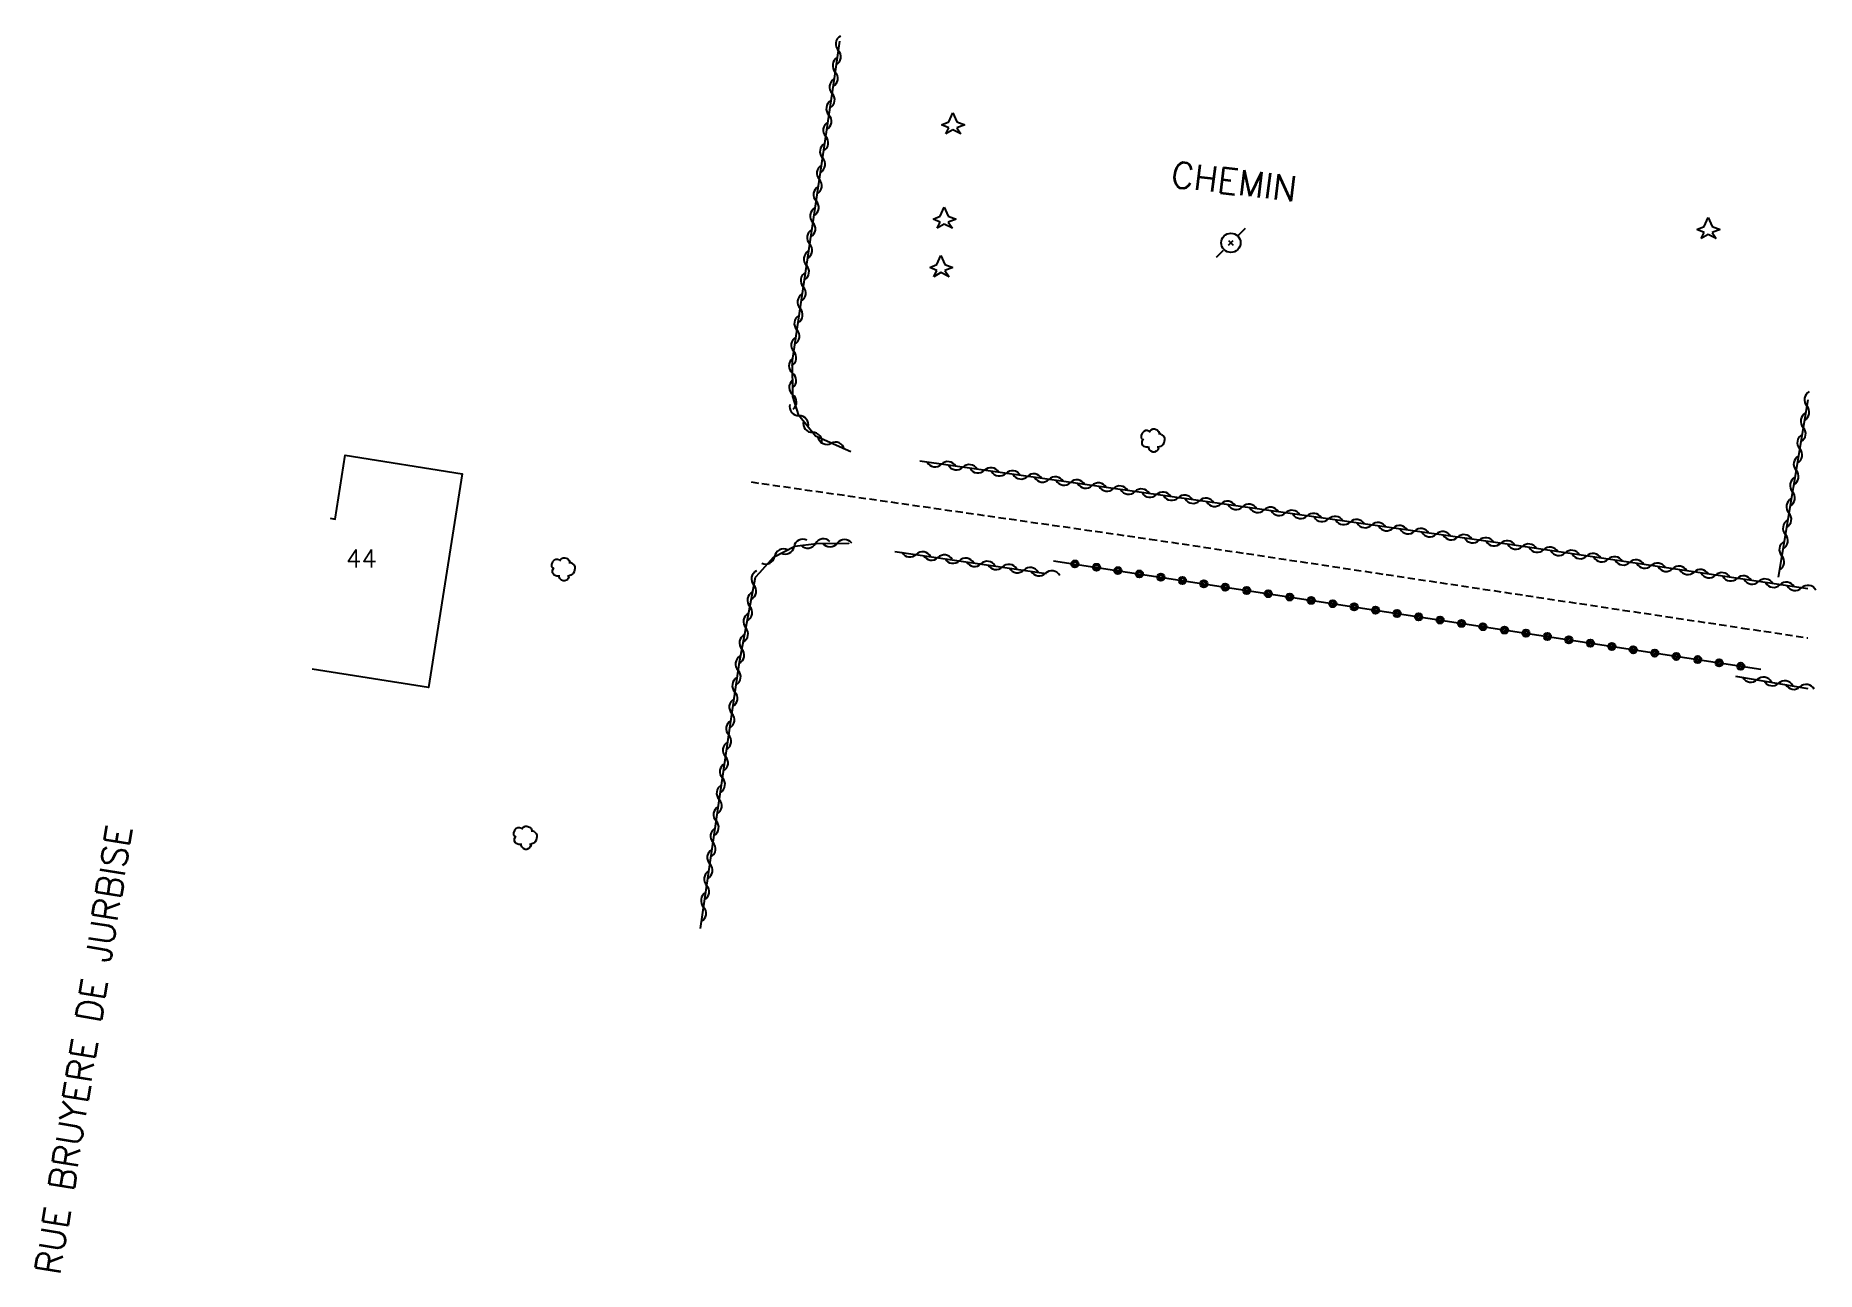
# Model space of a CAD drawing. Header units: millimetres. Extents: x 120371 to 121001, y 132316 to 133001.
# Drawn here: x 120877.6 to 121000.6, y 132563.7 to 132649 of the extents above; entities that cross this region are included whole.
import ezdxf
from ezdxf.enums import TextEntityAlignment as Align

# ---------------------------------------------------------------- set-up
doc = ezdxf.new("R2010")
doc.units = ezdxf.units.MM
doc.linetypes.add('DASHED', pattern=[0.75, 0.5, -0.25])
doc.layers.get('0').update_dxf_attribs({"linetype": 'CONTINUOUS'})
for name, color, linetype in [('W0001', 6, 'DASHED'), ('W0101', 7, 'CONTINUOUS'), ('W0300', 7, 'CONTINUOUS'), ('W0303', 7, 'CONTINUOUS'), ('W0310', 3, 'CONTINUOUS'), ('W0323', 7, 'CONTINUOUS'), ('W0473', 7, 'CONTINUOUS'), ('W0989', 7, 'CONTINUOUS'), ('W0991', 7, 'CONTINUOUS')]:
    doc.layers.add(name, color=color, linetype=linetype)
doc.styles.get("Standard").update_dxf_attribs({"font": 'romans.shx', "width": 0.85})

msp = doc.modelspace()

# ---------------------------------------------------------------- texts
at = {"layer": 'W0989'}
for s, rotation, p in [('CHEMIN', 353.0554, (120955.96, 132638.61)), ('RUE BRUYERE DE JURBISE', 80.838, (120879.32, 132563.43))]:
    msp.add_text(s, height=1.75, rotation=rotation, dxfattribs=at).set_placement(p)
at = {"layer": 'W0991'}
msp.add_text('44', height=1.25, dxfattribs=at).set_placement((120900.14, 132612.94), align=Align.MIDDLE_CENTER)

# ---------------------------------------------------------------- blocks, each defined once
blk = doc.blocks.new('T300')
for p, q in [((-0.8, 0.51), (-0.86, 0.34)), ((-0.86, 0.34), (-0.86, 0.17)), ((-0.86, 0.17), (-0.74, 0.06)), ((-0.69, 0.63), (-0.8, 0.51)), ((-0.8, -0.06), (-0.74, 0.06)), ((-0.74, 0.06), (-0.69, 0.11)), ((-0.57, 0.69), (-0.69, 0.63)), ((-0.46, 0.69), (-0.57, 0.69)), ((-0.29, 0.63), (-0.46, 0.69)), ((-0.29, 0.63), (-0.17, 0.74)), ((-0.23, 0.57), (-0.29, 0.63)), ((-0.17, 0.74), (-0.06, 0.8)), ((-0.06, 0.8), (0.06, 0.8)), ((0.06, 0.8), (0.23, 0.74)), ((0.23, 0.74), (0.34, 0.63)), ((0.34, 0.63), (0.4, 0.51)), ((0.46, 0.46), (0.34, 0.46)), ((0.4, 0.51), (0.4, 0.46)), ((0.57, 0.4), (0.46, 0.46)), ((0.57, 0.4), (0.69, 0.29)), ((0.69, 0.29), (0.74, 0.17)), ((0.74, 0.06), (0.69, -0.17)), ((0.74, 0.17), (0.74, 0.06)), ((-0.8, -0.17), (-0.8, -0.06)), ((-0.8, -0.23), (-0.8, -0.17)), ((-0.74, -0.34), (-0.8, -0.23)), ((-0.69, -0.4), (-0.74, -0.34)), ((-0.51, -0.46), (-0.69, -0.4)), ((-0.4, -0.46), (-0.51, -0.46)), ((-0.4, -0.46), (-0.34, -0.46)), ((-0.34, -0.46), (-0.34, -0.4)), ((-0.34, -0.51), (-0.34, -0.46)), ((-0.29, -0.63), (-0.34, -0.51)), ((-0.17, -0.74), (-0.29, -0.63)), ((-0.06, -0.8), (-0.17, -0.74)), ((0.06, -0.8), (-0.06, -0.8)), ((0.17, -0.74), (0.06, -0.8)), ((0.23, -0.69), (0.17, -0.74)), ((0.29, -0.46), (0.23, -0.46)), ((0.29, -0.63), (0.23, -0.69)), ((0.46, -0.4), (0.29, -0.46)), ((0.34, -0.51), (0.29, -0.63)), ((0.34, -0.51), (0.34, -0.46)), ((0.57, -0.34), (0.46, -0.4)), ((0.63, -0.29), (0.57, -0.34)), ((0.69, -0.17), (0.63, -0.29))]:
    blk.add_line(p, q)
blk = doc.blocks.new('T473')
for p, q in [((-0.166667, 0.166667), (0.166667, -0.166667)), ((-0.166667, -0.166667), (0.166667, 0.166667)), ((0.500001, 0.500001), (1.000002, 1.000002)), ((-1.000002, -1.000002), (-0.500001, -0.500001))]:
    blk.add_line(p, q)
blk.add_ellipse((0, 0), major_axis=(0.471405, 0.471405), ratio=1, start_param=5.4977871438, end_param=11.780972451)
blk = doc.blocks.new('T303')
for p, q in [((-0.77, 0), (-0.28, 0.21)), ((-0.28, -0.21), (-0.77, 0)), ((-0.28, 0.21), (0, 0.83)), ((0, 0.83), (0.28, 0.21)), ((0.28, 0.21), (0.83, 0)), ((0.83, 0), (0.28, -0.21)), ((-0.49, -0.63), (-0.28, -0.21)), ((0, -0.35), (-0.49, -0.63)), ((0.56, -0.63), (0, -0.35)), ((0.28, -0.21), (0.56, -0.63))]:
    blk.add_line(p, q)
blk = doc.blocks.new('t323o')
at = {"color": 0, "linetype": 'Continuous'}
for radius in [0.25, 0.15]:
    blk.add_circle((0, 0), radius, dxfattribs=at)
blk = doc.blocks.new('t310o')
at = {"color": 0, "linetype": 'Continuous'}
for centre, start, end in [((-0.5, 0.38), 216.8699, 323.1304), ((0.5, -0.37), 36.8699, 143.1303)]:
    blk.add_arc(centre, 0.625, start, end, dxfattribs=at)

# ---------------------------------------------------------------- linework, layer by layer
at = {"layer": 'W0001'}
msp.add_lwpolyline([(120927.05, 132618.22), (120954.58, 132614.28), (120995.49, 132608.14), (121000, 132607.46)], dxfattribs=at)
at = {"layer": 'W0101'}
msp.add_lwpolyline([(120897.97, 132615.72), (120898.33, 132615.66), (120899.02, 132620.06), (120907.09, 132618.79), (120904.77, 132604.03), (120896.74, 132605.29)], dxfattribs=at)
at = {"layer": 'W0310'}
for points in [[(120933.94, 132620.29), (120931.49, 132621.39), (120930.35, 132622.8), (120929.93, 132624.13), (120929.9, 132626.61), (120932.82, 132646.23), (120933.16, 132648.64)], [(121000, 132623.88), (120997.95, 132611.64)], [(121000, 132610.85), (120979.4, 132613.9), (120938.69, 132619.66)], [(120927.65, 132611.98), (120928.6, 132613.03), (120930.06, 132613.78), (120931.55, 132613.98), (120933.78, 132613.99), (120933.78, 132614)], [(120936.97, 132613.43), (120947.42, 132611.9)], [(120923.55, 132587.4), (120926.24, 132605.79), (120927.34, 132611.64), (120927.65, 132611.98)], [(120995.02, 132604.82), (121000, 132603.97)]]:
    msp.add_lwpolyline(points, dxfattribs=at)
at = {"layer": 'W0323'}
msp.add_lwpolyline([(120947.92, 132612.78), (120996.76, 132605.29)], dxfattribs=at)

# ---------------------------------------------------------------- block references
at = {"layer": 'W0300', "rotation": 359.9999899820874}
for p in [(120954.84, 132621.08), (120914.13, 132612.19), (120911.51, 132593.66)]:
    msp.add_blockref('T300', p, dxfattribs=at)
at = {"layer": 'W0303', "rotation": 359.9999899820874}
for p in [(120940.97, 132642.88), (120940.38, 132636.36), (120993.12, 132635.65), (120940.15, 132633.02)]:
    msp.add_blockref('T303', p, dxfattribs=at)
at = {"layer": 'W0310'}
for p, rotation in [((120933.07, 132648.01), 81.76365057754809), ((120932.86, 132646.52), 81.76365057754809), ((120932.64, 132645.04), 81.54192262156677), ((120932.42, 132643.55), 81.54192262156677), ((120932.2, 132642.07), 81.54192262156677), ((120931.98, 132640.59), 81.54192262156677), ((120931.76, 132639.1), 81.54192262156677), ((120931.54, 132637.62), 81.54192262156677), ((120931.31, 132636.14), 81.54192262156677), ((120931.09, 132634.65), 81.54192262156677), ((120930.87, 132633.17), 81.54192262156677), ((120930.65, 132631.69), 81.54192262156677), ((120930.43, 132630.2), 81.54192262156677), ((120930.21, 132628.72), 81.54192262156677), ((120929.99, 132627.23), 81.54192262156677), ((120929.91, 132625.74), 90.83333439011238), ((120929.93, 132624.24), 90.83333439011238), ((120999.93, 132623.47), 260.4983663185641), ((120930.35, 132622.8), 129.0678979551112), ((120931.29, 132621.64), 129.0678979551112), ((120999.68, 132621.99), 260.4983663185641), ((120932.57, 132620.9), 155.6338734718335), ((120999.44, 132620.51), 260.4983663185641), ((120940.18, 132619.45), 171.9445961805419), ((120941.66, 132619.24), 171.9445961805419), ((120999.19, 132619.03), 260.4983663185641), ((120943.15, 132619.03), 171.9445961805419), ((120944.63, 132618.82), 171.9445961805419), ((120946.12, 132618.61), 171.9445961805419), ((120947.61, 132618.4), 171.9445961805419), ((120949.09, 132618.19), 171.9445961805419), ((120950.58, 132617.98), 171.9445961805419), ((120998.94, 132617.55), 260.4983663185641), ((120952.06, 132617.77), 171.9445961805419), ((120953.55, 132617.56), 171.9445961805419), ((120955.03, 132617.35), 171.9445961805419), ((120956.52, 132617.14), 171.9445961805419), ((120958, 132616.93), 171.9445961805419), ((120959.49, 132616.72), 171.9445961805419), ((120998.69, 132616.08), 260.4983663185641), ((120960.97, 132616.51), 171.9445961805419), ((120962.46, 132616.3), 171.9445961805419), ((120963.94, 132616.09), 171.9445961805419), ((120965.43, 132615.88), 171.9445961805419), ((120966.91, 132615.67), 171.9445961805419), ((120968.4, 132615.46), 171.9445961805419), ((120969.88, 132615.25), 171.9445961805419), ((120971.37, 132615.04), 171.9445961805419), ((120972.85, 132614.83), 171.9445961805419), ((120974.34, 132614.62), 171.9445961805419), ((120975.82, 132614.41), 171.9445961805419), ((120977.31, 132614.2), 171.9445961805419), ((120998.45, 132614.6), 260.4983663185641), ((120928.67, 132613.07), 27.20721317702926), ((120930.01, 132613.75), 27.20721317702926), ((120931.49, 132613.97), 7.667529130321161), ((120932.99, 132613.99), 0.2317569450682838), ((120938.45, 132613.22), 351.6658405964148), ((120939.94, 132613), 351.6658405964148), ((120978.79, 132613.99), 171.9445961805419), ((120980.28, 132613.77), 171.5675251138795), ((120981.76, 132613.55), 171.5675251138795), ((120983.25, 132613.33), 171.5675251138795), ((120984.73, 132613.11), 171.5675251138795), ((120998.2, 132613.12), 260.4983663185641), ((120927.24, 132611.11), 79.31705149008545), ((120941.42, 132612.78), 351.6658405964148), ((120942.91, 132612.56), 351.6658405964148), ((120944.39, 132612.35), 351.6658405964148), ((120945.87, 132612.13), 351.6658405964148), ((120947.36, 132611.91), 351.6658405964148), ((120986.21, 132612.89), 171.5675251138795), ((120987.7, 132612.67), 171.5675251138795), ((120989.18, 132612.45), 171.5675251138795), ((120990.67, 132612.23), 171.5675251138795), ((120992.15, 132612.01), 171.5675251138795), ((120993.63, 132611.79), 171.5675251138795), ((120995.12, 132611.57), 171.5675251138795), ((120996.6, 132611.35), 171.5675251138795), ((120998.08, 132611.13), 171.5675251138795), ((120999.57, 132610.91), 171.5675251138795), ((120926.96, 132609.63), 79.31705149008545), ((120926.68, 132608.16), 79.31705149008545), ((120926.41, 132606.69), 79.31705149008545), ((120926.15, 132605.21), 81.68465530924523), ((120925.93, 132603.72), 81.68465530924523), ((120996.5, 132604.57), 350.3810072110223), ((120997.98, 132604.32), 350.3810072110223), ((120999.46, 132604.07), 350.3810072110223), ((120925.72, 132602.24), 81.68465530924523), ((120925.5, 132600.76), 81.68465530924523), ((120925.28, 132599.27), 81.68465530924523), ((120925.07, 132597.79), 81.68465530924523), ((120924.85, 132596.3), 81.68465530924523), ((120924.63, 132594.82), 81.68465530924523), ((120924.42, 132593.33), 81.68465530924523), ((120924.2, 132591.85), 81.68465530924523), ((120923.98, 132590.37), 81.68465530924523), ((120923.77, 132588.88), 81.68465530924523)]:
    msp.add_blockref('t310o', p, dxfattribs=dict(at, rotation=rotation))
at = {"layer": 'W0323', "rotation": 351.2733204897879}
for p in [(120949.4, 132612.56), (120950.89, 132612.33), (120952.37, 132612.1), (120953.85, 132611.87), (120955.33, 132611.65), (120956.82, 132611.42), (120958.3, 132611.19), (120959.78, 132610.96), (120961.26, 132610.73), (120962.75, 132610.51), (120964.23, 132610.28), (120965.71, 132610.05), (120967.2, 132609.82), (120968.68, 132609.6), (120970.16, 132609.37), (120971.64, 132609.14), (120973.13, 132608.91), (120974.61, 132608.69), (120976.09, 132608.46), (120977.57, 132608.23), (120979.06, 132608), (120980.54, 132607.78), (120982.02, 132607.55), (120983.5, 132607.32), (120984.99, 132607.09), (120986.47, 132606.87), (120987.95, 132606.64), (120989.43, 132606.41), (120990.92, 132606.18), (120992.4, 132605.96), (120993.88, 132605.73), (120995.37, 132605.5)]:
    msp.add_blockref('t323o', p, dxfattribs=at)
at = {"layer": 'W0473', "rotation": 359.9999899820874}
msp.add_blockref('T473', (120960.17, 132634.73), dxfattribs=at)

msp.set_redraw_order([(e.dxf.handle, doc.entitydb.next_handle()) for e in msp.query("TEXT MTEXT ATTDEF DIMENSION ARC_DIMENSION")])  # texts and dimensions are drawn at this point

doc.saveas('drawing.dxf')
